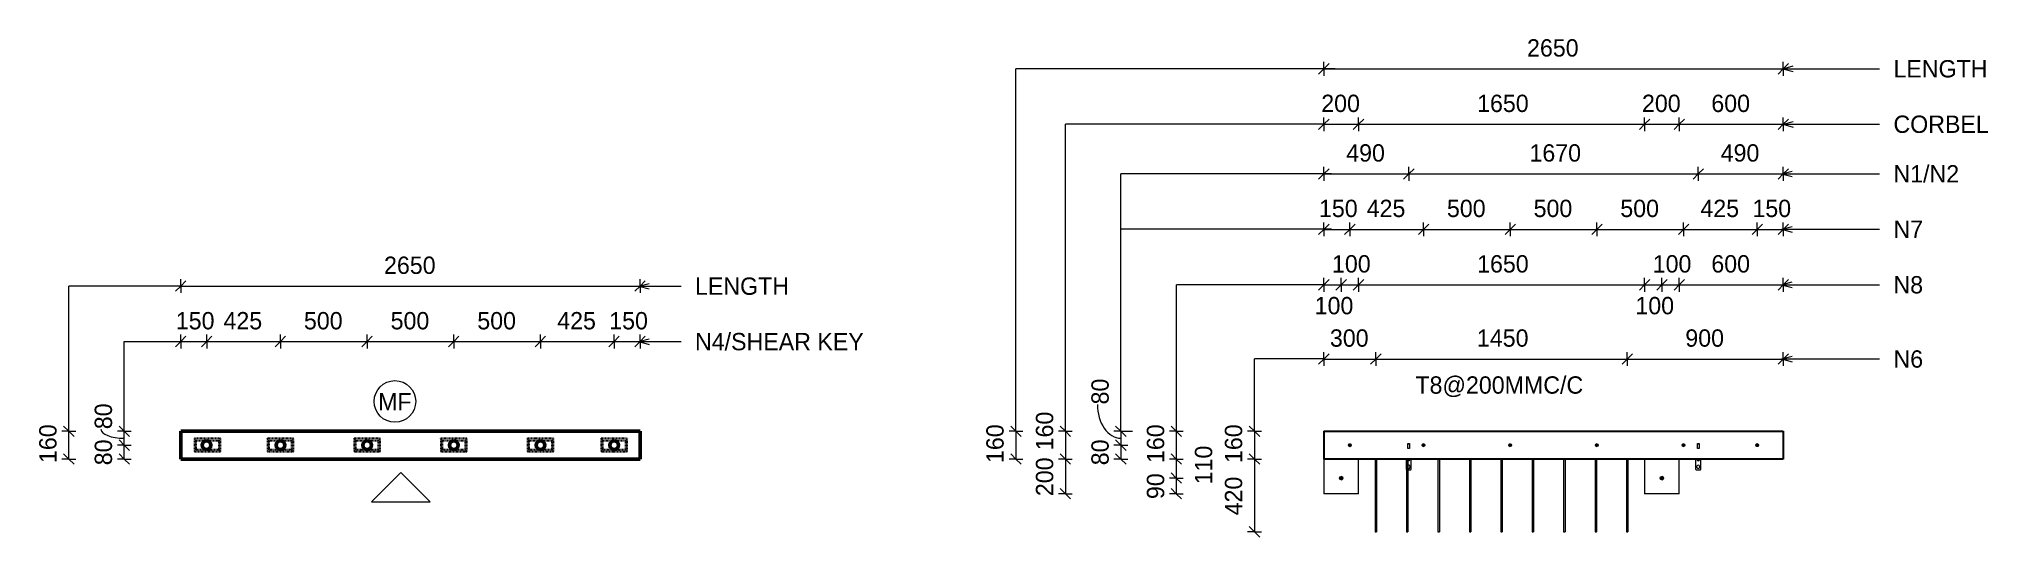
# Model space of a CAD drawing. Header units: millimetres. Extents: x 35092 to 49551, y -62783 to -4705.
# Drawn here: x 38309 to 49551, y -62783 to -59910 of the extents above.
import ezdxf

# ---------------------------------------------------------------- set-up
doc = ezdxf.new("R2010")
doc.units = ezdxf.units.MM
doc.linetypes.add('Dash', pattern=[6.36, 3.18, -3.18])
for name, color, linetype, lineweight in [('A-ANNO-DIMS', 211, 'Continuous', 9), ('A-ANNO-DIMS-40', 211, 'Continuous', 9), ('A-DETL-MBND', 5, 'Continuous', 18), ('A-GENM', 13, 'Continuous', 18), ('A-WALL', 113, 'Continuous', 25), ('A-WALL-HDLN', 110, 'Dash', 25), ('G-ANNO-TEXT', 231, 'Continuous', 9), ('S-BEAM', 12, 'Continuous', 18), ('S-RBAR', 171, 'Continuous', 18)]:
    doc.layers.add(name, color=color, linetype=linetype, lineweight=lineweight)
doc.styles.add('Nirmala UI Semilight', font='NirmalaS.ttf', dxfattribs={"height": 100})
doc.dimstyles.new('Diagonal_-_2_5mm_NI_UI', dxfattribs={"dimscale": 304.8, "dimtxt": 104.736395, "dimasz": 0.19685, "dimexe": 0.131234, "dimexo": 0.0625, "dimgap": 0.131234, "dimtad": 1, "dimdec": 4, "dimzin": 0, "dimdsep": 46, "dimtxsty": 'Nirmala UI Semilight', "dimblk1": 'OBLIQUE', "dimblk2": 'OBLIQUE', "dimsah": 1, "dimcen": 0.09, "dimazin": 0, "dimtfac": 1, "dimtdec": 4, "dimtix": 1, "dimtmove": 0, "dimatfit": 3, "dimfxl": 0.131234, "dimfxlon": 1, "dimtvp": 1, "dimtolj": 1, "dimtzin": 0, "dimarcsym": 2})
doc.dimstyles.new('Diagonal_-_2_5mm_NI_UI_1', dxfattribs={"dimscale": 304.8, "dimtxt": 104.736395, "dimasz": 0.19685, "dimexe": 0.131234, "dimexo": 0.0625, "dimgap": 0.131234, "dimtad": 1, "dimdec": 4, "dimzin": 0, "dimdsep": 46, "dimtxsty": 'Nirmala UI Semilight', "dimblk1": 'OBLIQUE', "dimblk2": 'OBLIQUE', "dimsah": 1, "dimcen": 0.09, "dimazin": 0, "dimtfac": 1, "dimtdec": 4, "dimtix": 1, "dimtmove": 1, "dimatfit": 3, "dimfxl": 0.131234, "dimfxlon": 1, "dimtvp": 1, "dimtolj": 1, "dimtzin": 0, "dimarcsym": 2})
doc.dimstyles.new('Diagonal_-_2_5mm_NI_UI_2', dxfattribs={"dimscale": 304.8, "dimtxt": 104.736395, "dimasz": 0.19685, "dimexe": 0.131234, "dimexo": 0.0625, "dimgap": 0.131234, "dimtad": 1, "dimdec": 4, "dimzin": 0, "dimdsep": 46, "dimtxsty": 'Nirmala UI Semilight', "dimblk1": 'OBLIQUE', "dimblk2": 'OBLIQUE', "dimsah": 1, "dimcen": 0.09, "dimazin": 0, "dimtfac": 1, "dimtdec": 4, "dimtix": 1, "dimtmove": 2, "dimatfit": 3, "dimfxl": 0.131234, "dimfxlon": 1, "dimtvp": 1, "dimtolj": 1, "dimtzin": 0, "dimarcsym": 2})

msp = doc.modelspace()

# ---------------------------------------------------------------- texts
at = {"layer": 'G-ANNO-TEXT', "color": 7, "char_height": 100, "attachment_point": 1, "style": 'Nirmala UI Semilight'}
for s, insert, width in [('LENGTH', (49005.51525, -60031.46133), 612.48925), ('CORBEL', (49005.51525, -60351.46133), 596.4555), ('N1/N2', (49005.51525, -60637.53398), 468.1855), ('N7', (49005.51525, -60957.53398), 211.6455), ('LENGTH', (42092.62581, -61285.61753), 612.48925), ('N8', (49005.51525, -61277.53398), 214.85225), ('N4/SHEAR KEY', (42092.62581, -61605.61753), 1103.122), ('N6', (49005.51525, -61705.84187), 214.85225), ('MF', (40264.89327, -61952.89054), 227.67925)]:
    msp.add_mtext(s, dxfattribs=dict(at, insert=insert, width=width))

# ---------------------------------------------------------------- blocks, each defined once
blk = doc.blocks.new('RR spread anchor face based - RR-SA-1_4-160-614768-Elevation Top')
at = {"layer": 'A-GENM'}
for p, q in [((12425, -62333), (12425, -62391)), ((12425, -62391), (12428, -62395)), ((12447, -62333), (12447, -62336)), ((12447, -62375), (12447, -62381)), ((12453, -62396), (12455, -62391)), ((12455, -62391), (12455, -62333)), ((12436, -62396), (12453, -62396))]:
    blk.add_line(p, q, dxfattribs=at)
for centre, start, end in [((12440, -62336), 227.58, 0), ((12440, -62375), 0, 132.9333), ((12440, -62381), 227.0667, 0)]:
    blk.add_arc(centre, 7, start, end, dxfattribs=at)
blk = doc.blocks.new('RR spread anchor face based - RR-SA-1_4-160-V1-Elevation Top')
at = {"layer": 'A-GENM'}
for p, q in [((14095, -62333), (14095, -62391)), ((14095, -62391), (14098, -62396)), ((14103, -62336), (14103, -62333)), ((14103, -62381), (14103, -62375)), ((14117, -62333), (14117, -62336)), ((14117, -62375), (14117, -62381)), ((14123, -62396), (14125, -62391)), ((14125, -62391), (14125, -62333)), ((14098, -62396), (14123, -62396))]:
    blk.add_line(p, q, dxfattribs=at)
for centre, start, end in [((14110, -62336), 180, 0), ((14110, -62375), 0, 180), ((14110, -62381), 180, 0)]:
    blk.add_arc(centre, 7, start, end, dxfattribs=at)
blk = doc.blocks.new('RR spread anchor face based - RR-SA-2_5-250-614728-Elevation Top')
at = {"layer": 'A-GENM'}
for p, q in [((12435, -62246), (12435, -62243)), ((12435, -62243), (12445, -62243)), ((12435, -62271), (12435, -62246)), ((12435, -62246), (12445, -62246)), ((12435, -62273), (12435, -62271)), ((12435, -62271), (12445, -62271)), ((12445, -62273), (12435, -62273)), ((12445, -62243), (12445, -62246)), ((12445, -62246), (12445, -62271)), ((12445, -62271), (12445, -62273))]:
    blk.add_line(p, q, dxfattribs=at)
blk = doc.blocks.new('DIMBLOCK1-Elevation Top1')
at = {"layer": 'A-ANNO-DIMS-40'}
for p, q in [((39126, -61335), (39096, -61365)), ((39126, -61335), (39126, -61295)), ((39126, -61335), (39156, -61305)), ((39126, -61335), (41776, -61335)), ((39126, -61335), (39126, -61375)), ((41776, -61335), (41746, -61365)), ((41776, -61335), (41776, -61295)), ((41776, -61335), (41806, -61305)), ((41776, -61335), (41776, -61375))]:
    blk.add_line(p, q, dxfattribs=at)
at = {"layer": 'A-ANNO-DIMS-40', "color": 0, "insert": (40299, -61165), "char_height": 100, "width": 365.63, "attachment_point": 1, "line_spacing_factor": 1.142579, "style": 'Nirmala UI Semilight'}
blk.add_mtext('2650', dxfattribs=at)
blk = doc.blocks.new('_Oblique')
at = {"color": 0, "linetype": 'ByBlock', "lineweight": -2}
blk.add_line((-0.5, -0.5), (0.5, 0.5), dxfattribs=at)
blk = doc.blocks.new('DIMBLOCK2-Elevation Top1')
at = {"layer": 'A-ANNO-DIMS-40'}
for p, q in [((39126, -61655), (39096, -61685)), ((39126, -61655), (39126, -61615)), ((39126, -61655), (39156, -61625)), ((39126, -61655), (39276, -61655)), ((39126, -61655), (39126, -61695)), ((39276, -61655), (39246, -61685)), ((39276, -61655), (39276, -61615)), ((39276, -61655), (39306, -61625)), ((39276, -61655), (39276, -61695))]:
    blk.add_line(p, q, dxfattribs=at)
at = {"layer": 'A-ANNO-DIMS-40', "color": 0, "insert": (39098, -61485), "char_height": 100, "width": 246.8, "attachment_point": 1, "line_spacing_factor": 1.142579, "style": 'Nirmala UI Semilight'}
blk.add_mtext('150', dxfattribs=at)
blk = doc.blocks.new('DIMBLOCK3-Elevation Top1')
at = {"layer": 'A-ANNO-DIMS-40'}
for p, q in [((39276, -61655), (39246, -61685)), ((39276, -61655), (39276, -61615)), ((39276, -61655), (39306, -61625)), ((39276, -61655), (39701, -61655)), ((39276, -61655), (39276, -61695)), ((39701, -61655), (39671, -61685)), ((39701, -61655), (39701, -61615)), ((39701, -61655), (39731, -61625)), ((39701, -61655), (39701, -61695))]:
    blk.add_line(p, q, dxfattribs=at)
at = {"layer": 'A-ANNO-DIMS-40', "color": 0, "insert": (39373, -61485), "char_height": 100, "width": 276.5, "attachment_point": 1, "line_spacing_factor": 1.142579, "style": 'Nirmala UI Semilight'}
blk.add_mtext('425', dxfattribs=at)
blk = doc.blocks.new('DIMBLOCK4-Elevation Top1')
at = {"layer": 'A-ANNO-DIMS-40'}
for p, q in [((39701, -61655), (39671, -61685)), ((39701, -61655), (39701, -61615)), ((39701, -61655), (39731, -61625)), ((39701, -61655), (40201, -61655)), ((39701, -61655), (39701, -61695)), ((40201, -61655), (40171, -61685)), ((40201, -61655), (40201, -61615)), ((40201, -61655), (40231, -61625)), ((40201, -61655), (40201, -61695))]:
    blk.add_line(p, q, dxfattribs=at)
at = {"layer": 'A-ANNO-DIMS-40', "color": 0, "insert": (39837, -61485), "char_height": 100, "width": 274.22, "attachment_point": 1, "line_spacing_factor": 1.142579, "style": 'Nirmala UI Semilight'}
blk.add_mtext('500', dxfattribs=at)
blk = doc.blocks.new('DIMBLOCK5-Elevation Top1')
at = {"layer": 'A-ANNO-DIMS-40'}
for p, q in [((40201, -61655), (40171, -61685)), ((40201, -61655), (40201, -61615)), ((40201, -61655), (40231, -61625)), ((40201, -61655), (40701, -61655)), ((40201, -61655), (40201, -61695)), ((40701, -61655), (40671, -61685)), ((40701, -61655), (40701, -61615)), ((40701, -61655), (40731, -61625)), ((40701, -61655), (40701, -61695))]:
    blk.add_line(p, q, dxfattribs=at)
at = {"layer": 'A-ANNO-DIMS-40', "color": 0, "insert": (40337, -61485), "char_height": 100, "width": 274.22, "attachment_point": 1, "line_spacing_factor": 1.142579, "style": 'Nirmala UI Semilight'}
blk.add_mtext('500', dxfattribs=at)
blk = doc.blocks.new('DIMBLOCK6-Elevation Top1')
at = {"layer": 'A-ANNO-DIMS-40'}
for p, q in [((40701, -61655), (40671, -61685)), ((40701, -61655), (40701, -61615)), ((40701, -61655), (40731, -61625)), ((40701, -61655), (41201, -61655)), ((40701, -61655), (40701, -61695)), ((41201, -61655), (41171, -61685)), ((41201, -61655), (41201, -61615)), ((41201, -61655), (41231, -61625)), ((41201, -61655), (41201, -61695))]:
    blk.add_line(p, q, dxfattribs=at)
at = {"layer": 'A-ANNO-DIMS-40', "color": 0, "insert": (40837, -61485), "char_height": 100, "width": 274.22, "attachment_point": 1, "line_spacing_factor": 1.142579, "style": 'Nirmala UI Semilight'}
blk.add_mtext('500', dxfattribs=at)
blk = doc.blocks.new('DIMBLOCK7-Elevation Top1')
at = {"layer": 'A-ANNO-DIMS-40'}
for p, q in [((41201, -61655), (41171, -61685)), ((41201, -61655), (41201, -61615)), ((41201, -61655), (41231, -61625)), ((41201, -61655), (41626, -61655)), ((41201, -61655), (41201, -61695)), ((41626, -61655), (41596, -61685)), ((41626, -61655), (41626, -61615)), ((41626, -61655), (41656, -61625)), ((41626, -61655), (41626, -61695))]:
    blk.add_line(p, q, dxfattribs=at)
at = {"layer": 'A-ANNO-DIMS-40', "color": 0, "insert": (41298, -61485), "char_height": 100, "width": 276.5, "attachment_point": 1, "line_spacing_factor": 1.142579, "style": 'Nirmala UI Semilight'}
blk.add_mtext('425', dxfattribs=at)
blk = doc.blocks.new('DIMBLOCK8-Elevation Top1')
at = {"layer": 'A-ANNO-DIMS-40'}
for p, q in [((41626, -61655), (41596, -61685)), ((41626, -61655), (41626, -61615)), ((41626, -61655), (41656, -61625)), ((41626, -61655), (41776, -61655)), ((41626, -61655), (41626, -61695)), ((41776, -61655), (41746, -61685)), ((41776, -61655), (41776, -61615)), ((41776, -61655), (41806, -61625)), ((41776, -61655), (41776, -61695))]:
    blk.add_line(p, q, dxfattribs=at)
at = {"layer": 'A-ANNO-DIMS-40', "color": 0, "insert": (41598, -61485), "char_height": 100, "width": 246.8, "attachment_point": 1, "line_spacing_factor": 1.142579, "style": 'Nirmala UI Semilight'}
blk.add_mtext('150', dxfattribs=at)
blk = doc.blocks.new('DIMBLOCK9-Elevation Top1')
at = {"layer": 'A-ANNO-DIMS-40'}
for p, q in [((38481, -62173), (38451, -62143)), ((38481, -62173), (38441, -62173)), ((38481, -62333), (38481, -62173)), ((38481, -62173), (38511, -62203)), ((38481, -62173), (38521, -62173)), ((38481, -62333), (38441, -62333)), ((38481, -62333), (38451, -62303)), ((38481, -62333), (38511, -62363)), ((38481, -62333), (38521, -62333))]:
    blk.add_line(p, q, dxfattribs=at)
at = {"layer": 'A-ANNO-DIMS-40', "color": 0, "insert": (38310, -62356), "char_height": 100, "width": 246.8, "attachment_point": 1, "rotation": 90, "line_spacing_factor": 1.142579, "style": 'Nirmala UI Semilight'}
blk.add_mtext('160', dxfattribs=at)
blk = doc.blocks.new('DIMBLOCK10-Elevation Top1')
at = {"layer": 'A-ANNO-DIMS-40'}
for p, q in [((38801, -62253), (38761, -62253)), ((38801, -62253), (38771, -62223)), ((38801, -62333), (38801, -62253)), ((38801, -62253), (38831, -62283)), ((38801, -62253), (38841, -62253)), ((38801, -62333), (38761, -62333)), ((38801, -62333), (38771, -62303)), ((38801, -62333), (38831, -62363)), ((38801, -62333), (38841, -62333))]:
    blk.add_line(p, q, dxfattribs=at)
at = {"layer": 'A-ANNO-DIMS-40', "color": 0, "insert": (38630, -62369), "char_height": 100, "width": 182.81, "attachment_point": 1, "rotation": 90, "line_spacing_factor": 1.142579, "style": 'Nirmala UI Semilight'}
blk.add_mtext('80', dxfattribs=at)
blk = doc.blocks.new('DIMBLOCK11-Elevation Top1')
at = {"layer": 'A-ANNO-DIMS-40'}
for p, q in [((38801, -62173), (38771, -62143)), ((38801, -62173), (38761, -62173)), ((38801, -62253), (38761, -62253)), ((38801, -62253), (38771, -62223)), ((38801, -62253), (38801, -62173)), ((38801, -62173), (38831, -62203)), ((38801, -62173), (38841, -62173)), ((38801, -62253), (38831, -62283)), ((38801, -62253), (38841, -62253))]:
    blk.add_line(p, q, dxfattribs=at)
blk.add_ellipse((38801, -62161), major_axis=(135, 0), ratio=0.385521, start_param=3.141593, end_param=4.712389, dxfattribs=at)
at = {"layer": 'A-ANNO-DIMS-40', "color": 0, "insert": (38630, -62161), "char_height": 100, "width": 182.81, "attachment_point": 1, "rotation": 90, "line_spacing_factor": 1.142579, "style": 'Nirmala UI Semilight'}
blk.add_mtext('80', dxfattribs=at)
blk = doc.blocks.new('DIMBLOCK12-Elevation Top')
at = {"layer": 'A-ANNO-DIMS-40'}
for p, q in [((45720, -60082), (45690, -60112)), ((45720, -60082), (45720, -60042)), ((45720, -60082), (45750, -60052)), ((45720, -60082), (48370, -60082)), ((45720, -60082), (45720, -60122)), ((48370, -60082), (48340, -60112)), ((48370, -60082), (48370, -60042)), ((48370, -60082), (48400, -60052)), ((48370, -60082), (48370, -60122))]:
    blk.add_line(p, q, dxfattribs=at)
at = {"layer": 'A-ANNO-DIMS-40', "color": 0, "insert": (46892, -59911), "char_height": 100, "width": 365.63, "attachment_point": 1, "line_spacing_factor": 1.142579, "style": 'Nirmala UI Semilight'}
blk.add_mtext('2650', dxfattribs=at)
blk = doc.blocks.new('DIMBLOCK13-Elevation Top')
at = {"layer": 'A-ANNO-DIMS-40'}
for p, q in [((45720, -60688), (45690, -60718)), ((45720, -60688), (45720, -60648)), ((45720, -60688), (45750, -60658)), ((45720, -60688), (46210, -60688)), ((45720, -60688), (45720, -60728)), ((46210, -60688), (46180, -60718)), ((46210, -60688), (46210, -60648)), ((46210, -60688), (46240, -60658)), ((46210, -60688), (46210, -60728))]:
    blk.add_line(p, q, dxfattribs=at)
at = {"layer": 'A-ANNO-DIMS-40', "color": 0, "insert": (45849, -60517), "char_height": 100, "width": 276.5, "attachment_point": 1, "line_spacing_factor": 1.142579, "style": 'Nirmala UI Semilight'}
blk.add_mtext('490', dxfattribs=at)
blk = doc.blocks.new('DIMBLOCK14-Elevation Top')
at = {"layer": 'A-ANNO-DIMS-40'}
for p, q in [((46210, -60688), (46180, -60718)), ((46210, -60688), (46210, -60648)), ((46210, -60688), (46240, -60658)), ((46210, -60688), (47880, -60688)), ((46210, -60688), (46210, -60728)), ((47880, -60688), (47850, -60718)), ((47880, -60688), (47880, -60648)), ((47880, -60688), (47910, -60658)), ((47880, -60688), (47880, -60728))]:
    blk.add_line(p, q, dxfattribs=at)
at = {"layer": 'A-ANNO-DIMS-40', "color": 0, "insert": (46906, -60517), "char_height": 100, "width": 333.63, "attachment_point": 1, "line_spacing_factor": 1.142579, "style": 'Nirmala UI Semilight'}
blk.add_mtext('1670', dxfattribs=at)
blk = doc.blocks.new('DIMBLOCK15-Elevation Top')
at = {"layer": 'A-ANNO-DIMS-40'}
for p, q in [((47880, -60688), (47850, -60718)), ((47880, -60688), (47880, -60648)), ((47880, -60688), (47910, -60658)), ((47880, -60688), (48370, -60688)), ((47880, -60688), (47880, -60728)), ((48370, -60688), (48340, -60718)), ((48370, -60688), (48370, -60648)), ((48370, -60688), (48400, -60658)), ((48370, -60688), (48370, -60728))]:
    blk.add_line(p, q, dxfattribs=at)
at = {"layer": 'A-ANNO-DIMS-40', "color": 0, "insert": (48009, -60517), "char_height": 100, "width": 276.5, "attachment_point": 1, "line_spacing_factor": 1.142579, "style": 'Nirmala UI Semilight'}
blk.add_mtext('490', dxfattribs=at)
blk = doc.blocks.new('DIMBLOCK16-Elevation Top')
at = {"layer": 'A-ANNO-DIMS-40'}
for p, q in [((45720, -61008), (45690, -61038)), ((45720, -61008), (45720, -60968)), ((45720, -61008), (45750, -60978)), ((45720, -61008), (45870, -61008)), ((45720, -61008), (45720, -61048)), ((45870, -61008), (45840, -61038)), ((45870, -61008), (45870, -60968)), ((45870, -61008), (45900, -60978)), ((45870, -61008), (45870, -61048))]:
    blk.add_line(p, q, dxfattribs=at)
at = {"layer": 'A-ANNO-DIMS-40', "color": 0, "insert": (45692, -60837), "char_height": 100, "width": 246.8, "attachment_point": 1, "line_spacing_factor": 1.142579, "style": 'Nirmala UI Semilight'}
blk.add_mtext('150', dxfattribs=at)
blk = doc.blocks.new('DIMBLOCK17-Elevation Top')
at = {"layer": 'A-ANNO-DIMS-40'}
for p, q in [((45870, -61008), (45840, -61038)), ((45870, -61008), (45870, -60968)), ((45870, -61008), (45900, -60978)), ((45870, -61008), (46295, -61008)), ((45870, -61008), (45870, -61048)), ((46295, -61008), (46265, -61038)), ((46295, -61008), (46295, -60968)), ((46295, -61008), (46325, -60978)), ((46295, -61008), (46295, -61048))]:
    blk.add_line(p, q, dxfattribs=at)
at = {"layer": 'A-ANNO-DIMS-40', "color": 0, "insert": (45967, -60837), "char_height": 100, "width": 276.5, "attachment_point": 1, "line_spacing_factor": 1.142579, "style": 'Nirmala UI Semilight'}
blk.add_mtext('425', dxfattribs=at)
blk = doc.blocks.new('DIMBLOCK18-Elevation Top')
at = {"layer": 'A-ANNO-DIMS-40'}
for p, q in [((46295, -61008), (46265, -61038)), ((46295, -61008), (46295, -60968)), ((46295, -61008), (46325, -60978)), ((46295, -61008), (46795, -61008)), ((46295, -61008), (46295, -61048)), ((46795, -61008), (46765, -61038)), ((46795, -61008), (46795, -60968)), ((46795, -61008), (46825, -60978)), ((46795, -61008), (46795, -61048))]:
    blk.add_line(p, q, dxfattribs=at)
at = {"layer": 'A-ANNO-DIMS-40', "color": 0, "insert": (46430, -60837), "char_height": 100, "width": 274.22, "attachment_point": 1, "line_spacing_factor": 1.142579, "style": 'Nirmala UI Semilight'}
blk.add_mtext('500', dxfattribs=at)
blk = doc.blocks.new('DIMBLOCK19-Elevation Top')
at = {"layer": 'A-ANNO-DIMS-40'}
for p, q in [((46795, -61008), (46765, -61038)), ((46795, -61008), (46795, -60968)), ((46795, -61008), (46825, -60978)), ((46795, -61008), (47295, -61008)), ((46795, -61008), (46795, -61048)), ((47295, -61008), (47265, -61038)), ((47295, -61008), (47295, -60968)), ((47295, -61008), (47325, -60978)), ((47295, -61008), (47295, -61048))]:
    blk.add_line(p, q, dxfattribs=at)
at = {"layer": 'A-ANNO-DIMS-40', "color": 0, "insert": (46930, -60837), "char_height": 100, "width": 274.22, "attachment_point": 1, "line_spacing_factor": 1.142579, "style": 'Nirmala UI Semilight'}
blk.add_mtext('500', dxfattribs=at)
blk = doc.blocks.new('DIMBLOCK20-Elevation Top')
at = {"layer": 'A-ANNO-DIMS-40'}
for p, q in [((47295, -61008), (47265, -61038)), ((47295, -61008), (47295, -60968)), ((47295, -61008), (47325, -60978)), ((47295, -61008), (47795, -61008)), ((47295, -61008), (47295, -61048)), ((47795, -61008), (47765, -61038)), ((47795, -61008), (47795, -60968)), ((47795, -61008), (47825, -60978)), ((47795, -61008), (47795, -61048))]:
    blk.add_line(p, q, dxfattribs=at)
at = {"layer": 'A-ANNO-DIMS-40', "color": 0, "insert": (47430, -60837), "char_height": 100, "width": 274.22, "attachment_point": 1, "line_spacing_factor": 1.142579, "style": 'Nirmala UI Semilight'}
blk.add_mtext('500', dxfattribs=at)
blk = doc.blocks.new('DIMBLOCK21-Elevation Top')
at = {"layer": 'A-ANNO-DIMS-40'}
for p, q in [((47795, -61008), (47765, -61038)), ((47795, -61008), (47795, -60968)), ((47795, -61008), (47825, -60978)), ((47795, -61008), (48220, -61008)), ((47795, -61008), (47795, -61048)), ((48220, -61008), (48190, -61038)), ((48220, -61008), (48220, -60968)), ((48220, -61008), (48250, -60978)), ((48220, -61008), (48220, -61048))]:
    blk.add_line(p, q, dxfattribs=at)
at = {"layer": 'A-ANNO-DIMS-40', "color": 0, "insert": (47892, -60837), "char_height": 100, "width": 276.5, "attachment_point": 1, "line_spacing_factor": 1.142579, "style": 'Nirmala UI Semilight'}
blk.add_mtext('425', dxfattribs=at)
blk = doc.blocks.new('DIMBLOCK22-Elevation Top')
at = {"layer": 'A-ANNO-DIMS-40'}
for p, q in [((48220, -61008), (48190, -61038)), ((48220, -61008), (48220, -60968)), ((48220, -61008), (48250, -60978)), ((48220, -61008), (48370, -61008)), ((48220, -61008), (48220, -61048)), ((48370, -61008), (48340, -61038)), ((48370, -61008), (48370, -60968)), ((48370, -61008), (48400, -60978)), ((48370, -61008), (48370, -61048))]:
    blk.add_line(p, q, dxfattribs=at)
at = {"layer": 'A-ANNO-DIMS-40', "color": 0, "insert": (48192, -60837), "char_height": 100, "width": 246.8, "attachment_point": 1, "line_spacing_factor": 1.142579, "style": 'Nirmala UI Semilight'}
blk.add_mtext('150', dxfattribs=at)
blk = doc.blocks.new('DIMBLOCK23-Elevation Top')
at = {"layer": 'A-ANNO-DIMS-40'}
for p, q in [((43944, -62173), (43914, -62143)), ((43944, -62173), (43904, -62173)), ((43944, -62173), (43944, -62333)), ((43944, -62173), (43974, -62203)), ((43944, -62173), (43984, -62173)), ((43944, -62333), (43904, -62333)), ((43944, -62333), (43914, -62303)), ((43944, -62333), (43974, -62363)), ((43944, -62333), (43984, -62333))]:
    blk.add_line(p, q, dxfattribs=at)
at = {"layer": 'A-ANNO-DIMS-40', "color": 0, "insert": (43773, -62356), "char_height": 100, "width": 246.8, "attachment_point": 1, "rotation": 90, "line_spacing_factor": 1.142579, "style": 'Nirmala UI Semilight'}
blk.add_mtext('160', dxfattribs=at)
blk = doc.blocks.new('DIMBLOCK24-Elevation Top')
at = {"layer": 'A-ANNO-DIMS-40'}
for p, q in [((44549, -62173), (44519, -62143)), ((44549, -62173), (44509, -62173)), ((44549, -62253), (44509, -62253)), ((44549, -62253), (44519, -62223)), ((44549, -62173), (44549, -62253)), ((44549, -62173), (44579, -62203)), ((44549, -62173), (44617, -62173)), ((44549, -62253), (44579, -62283)), ((44549, -62253), (44589, -62253))]:
    blk.add_line(p, q, dxfattribs=at)
blk.add_ellipse((44549, -62018), major_axis=(0, 195), ratio=0.694898, start_param=1.570796, end_param=3.141593, dxfattribs=at)
at = {"layer": 'A-ANNO-DIMS-40', "color": 0, "insert": (44379, -62018), "char_height": 100, "width": 182.81, "attachment_point": 1, "rotation": 90, "line_spacing_factor": 1.142579, "style": 'Nirmala UI Semilight'}
blk.add_mtext('80', dxfattribs=at)
blk = doc.blocks.new('DIMBLOCK25-Elevation Top')
at = {"layer": 'A-ANNO-DIMS-40'}
for p, q in [((44549, -62253), (44509, -62253)), ((44549, -62253), (44519, -62223)), ((44549, -62253), (44549, -62333)), ((44549, -62253), (44579, -62283)), ((44549, -62253), (44589, -62253)), ((44549, -62333), (44509, -62333)), ((44549, -62333), (44519, -62303)), ((44549, -62333), (44579, -62363)), ((44549, -62333), (44589, -62333))]:
    blk.add_line(p, q, dxfattribs=at)
at = {"layer": 'A-ANNO-DIMS-40', "color": 0, "insert": (44379, -62369), "char_height": 100, "width": 182.81, "attachment_point": 1, "rotation": 90, "line_spacing_factor": 1.142579, "style": 'Nirmala UI Semilight'}
blk.add_mtext('80', dxfattribs=at)
blk = doc.blocks.new('DIMBLOCK26-Elevation Top')
at = {"layer": 'A-ANNO-DIMS-40'}
for p, q in [((45720, -60402), (45720, -60362)), ((45920, -60402), (45920, -60362)), ((45720, -60402), (45690, -60432)), ((45720, -60402), (45750, -60372)), ((45720, -60402), (45920, -60402)), ((45720, -60402), (45720, -60442)), ((45920, -60402), (45890, -60432)), ((45920, -60402), (45950, -60372)), ((45920, -60402), (45920, -60442))]:
    blk.add_line(p, q, dxfattribs=at)
at = {"layer": 'A-ANNO-DIMS-40', "color": 0, "insert": (45705, -60231), "char_height": 100, "width": 274.22, "attachment_point": 1, "line_spacing_factor": 1.142579, "style": 'Nirmala UI Semilight'}
blk.add_mtext('200', dxfattribs=at)
blk = doc.blocks.new('DIMBLOCK27-Elevation Top')
at = {"layer": 'A-ANNO-DIMS-40'}
for p, q in [((45920, -60402), (45920, -60362)), ((47570, -60402), (47570, -60362)), ((45920, -60402), (45890, -60432)), ((45920, -60402), (45950, -60372)), ((45920, -60402), (47570, -60402)), ((45920, -60402), (45920, -60442)), ((47570, -60402), (47540, -60432)), ((47570, -60402), (47600, -60372)), ((47570, -60402), (47570, -60442))]:
    blk.add_line(p, q, dxfattribs=at)
at = {"layer": 'A-ANNO-DIMS-40', "color": 0, "insert": (46604, -60231), "char_height": 100, "width": 338.2, "attachment_point": 1, "line_spacing_factor": 1.142579, "style": 'Nirmala UI Semilight'}
blk.add_mtext('1650', dxfattribs=at)
blk = doc.blocks.new('DIMBLOCK28-Elevation Top')
at = {"layer": 'A-ANNO-DIMS-40'}
for p, q in [((47570, -60402), (47570, -60362)), ((47770, -60402), (47770, -60362)), ((47570, -60402), (47540, -60432)), ((47570, -60402), (47600, -60372)), ((47570, -60402), (47770, -60402)), ((47570, -60402), (47570, -60442)), ((47770, -60402), (47740, -60432)), ((47770, -60402), (47800, -60372)), ((47770, -60402), (47770, -60442))]:
    blk.add_line(p, q, dxfattribs=at)
at = {"layer": 'A-ANNO-DIMS-40', "color": 0, "insert": (47555, -60231), "char_height": 100, "width": 274.22, "attachment_point": 1, "line_spacing_factor": 1.142579, "style": 'Nirmala UI Semilight'}
blk.add_mtext('200', dxfattribs=at)
blk = doc.blocks.new('DIMBLOCK29-Elevation Top')
at = {"layer": 'A-ANNO-DIMS-40'}
for p, q in [((47770, -60402), (47770, -60362)), ((48370, -60402), (48370, -60362)), ((47770, -60402), (47740, -60432)), ((47770, -60402), (47800, -60372)), ((47770, -60402), (48370, -60402)), ((47770, -60402), (47770, -60442)), ((48370, -60402), (48340, -60432)), ((48370, -60402), (48400, -60372)), ((48370, -60402), (48370, -60442))]:
    blk.add_line(p, q, dxfattribs=at)
at = {"layer": 'A-ANNO-DIMS-40', "color": 0, "insert": (47955, -60231), "char_height": 100, "width": 274.22, "attachment_point": 1, "line_spacing_factor": 1.142579, "style": 'Nirmala UI Semilight'}
blk.add_mtext('600', dxfattribs=at)
blk = doc.blocks.new('DIMBLOCK30-Elevation Top')
at = {"layer": 'A-ANNO-DIMS-40'}
for p, q in [((44229, -62173), (44199, -62143)), ((44229, -62173), (44189, -62173)), ((44229, -62173), (44229, -62333)), ((44229, -62173), (44259, -62203)), ((44229, -62173), (44269, -62173)), ((44229, -62333), (44189, -62333)), ((44229, -62333), (44199, -62303)), ((44229, -62333), (44259, -62363)), ((44229, -62333), (44269, -62333))]:
    blk.add_line(p, q, dxfattribs=at)
at = {"layer": 'A-ANNO-DIMS-40', "color": 0, "insert": (44059, -62283), "char_height": 100, "width": 246.8, "attachment_point": 1, "rotation": 90, "line_spacing_factor": 1.142579, "style": 'Nirmala UI Semilight'}
blk.add_mtext('160', dxfattribs=at)
blk = doc.blocks.new('DIMBLOCK31-Elevation Top')
at = {"layer": 'A-ANNO-DIMS-40'}
for p, q in [((44229, -62333), (44189, -62333)), ((44229, -62333), (44199, -62303)), ((44229, -62333), (44229, -62533)), ((44229, -62333), (44259, -62363)), ((44229, -62333), (44269, -62333)), ((44229, -62533), (44199, -62503)), ((44229, -62533), (44189, -62533)), ((44229, -62533), (44259, -62563)), ((44229, -62533), (44269, -62533))]:
    blk.add_line(p, q, dxfattribs=at)
at = {"layer": 'A-ANNO-DIMS-40', "color": 0, "insert": (44059, -62547), "char_height": 100, "width": 274.22, "attachment_point": 1, "rotation": 90, "line_spacing_factor": 1.142579, "style": 'Nirmala UI Semilight'}
blk.add_mtext('200', dxfattribs=at)
blk = doc.blocks.new('DIMBLOCK32-Elevation Top')
at = {"layer": 'A-ANNO-DIMS-40'}
for p, q in [((45720, -61328), (45690, -61358)), ((45720, -61328), (45720, -61288)), ((45720, -61328), (45750, -61298)), ((45720, -61328), (45820, -61328)), ((45720, -61328), (45720, -61368)), ((45820, -61328), (45790, -61358)), ((45820, -61328), (45820, -61288)), ((45820, -61328), (45850, -61298)), ((45820, -61328), (45820, -61368))]:
    blk.add_line(p, q, dxfattribs=at)
at = {"layer": 'A-ANNO-DIMS-40', "color": 0, "insert": (45667, -61398), "char_height": 100, "width": 246.8, "attachment_point": 1, "line_spacing_factor": 1.142579, "style": 'Nirmala UI Semilight'}
blk.add_mtext('100', dxfattribs=at)
blk = doc.blocks.new('DIMBLOCK33-Elevation Top')
at = {"layer": 'A-ANNO-DIMS-40'}
for p, q in [((45820, -61328), (45790, -61358)), ((45820, -61328), (45820, -61288)), ((45820, -61328), (45850, -61298)), ((45820, -61328), (45920, -61328)), ((45820, -61328), (45820, -61368)), ((45920, -61328), (45890, -61358)), ((45920, -61328), (45920, -61288)), ((45920, -61328), (45950, -61298)), ((45920, -61328), (45920, -61368))]:
    blk.add_line(p, q, dxfattribs=at)
at = {"layer": 'A-ANNO-DIMS-40', "color": 0, "insert": (45767, -61157), "char_height": 100, "width": 246.8, "attachment_point": 1, "line_spacing_factor": 1.142579, "style": 'Nirmala UI Semilight'}
blk.add_mtext('100', dxfattribs=at)
blk = doc.blocks.new('DIMBLOCK34-Elevation Top')
at = {"layer": 'A-ANNO-DIMS-40'}
for p, q in [((45920, -61328), (45890, -61358)), ((45920, -61328), (45920, -61288)), ((45920, -61328), (45950, -61298)), ((45920, -61328), (47570, -61328)), ((45920, -61328), (45920, -61368)), ((47570, -61328), (47540, -61358)), ((47570, -61328), (47570, -61288)), ((47570, -61328), (47600, -61298)), ((47570, -61328), (47570, -61368))]:
    blk.add_line(p, q, dxfattribs=at)
at = {"layer": 'A-ANNO-DIMS-40', "color": 0, "insert": (46604, -61157), "char_height": 100, "width": 338.2, "attachment_point": 1, "line_spacing_factor": 1.142579, "style": 'Nirmala UI Semilight'}
blk.add_mtext('1650', dxfattribs=at)
blk = doc.blocks.new('DIMBLOCK35-Elevation Top')
at = {"layer": 'A-ANNO-DIMS-40'}
for p, q in [((47570, -61328), (47540, -61358)), ((47570, -61328), (47570, -61288)), ((47570, -61328), (47600, -61298)), ((47570, -61328), (47670, -61328)), ((47570, -61328), (47570, -61368)), ((47670, -61328), (47640, -61358)), ((47670, -61328), (47670, -61288)), ((47670, -61328), (47700, -61298)), ((47670, -61328), (47670, -61368))]:
    blk.add_line(p, q, dxfattribs=at)
at = {"layer": 'A-ANNO-DIMS-40', "color": 0, "insert": (47517, -61398), "char_height": 100, "width": 246.8, "attachment_point": 1, "line_spacing_factor": 1.142579, "style": 'Nirmala UI Semilight'}
blk.add_mtext('100', dxfattribs=at)
blk = doc.blocks.new('DIMBLOCK36-Elevation Top')
at = {"layer": 'A-ANNO-DIMS-40'}
for p, q in [((47670, -61328), (47640, -61358)), ((47670, -61328), (47670, -61288)), ((47670, -61328), (47700, -61298)), ((47670, -61328), (47770, -61328)), ((47670, -61328), (47670, -61368)), ((47770, -61328), (47740, -61358)), ((47770, -61328), (47770, -61288)), ((47770, -61328), (47800, -61298)), ((47770, -61328), (47770, -61368))]:
    blk.add_line(p, q, dxfattribs=at)
at = {"layer": 'A-ANNO-DIMS-40', "color": 0, "insert": (47617, -61157), "char_height": 100, "width": 246.8, "attachment_point": 1, "line_spacing_factor": 1.142579, "style": 'Nirmala UI Semilight'}
blk.add_mtext('100', dxfattribs=at)
blk = doc.blocks.new('DIMBLOCK37-Elevation Top')
at = {"layer": 'A-ANNO-DIMS-40'}
for p, q in [((47770, -61328), (47740, -61358)), ((47770, -61328), (47770, -61288)), ((47770, -61328), (47800, -61298)), ((47770, -61328), (48370, -61328)), ((47770, -61328), (47770, -61368)), ((48370, -61328), (48340, -61358)), ((48370, -61328), (48370, -61288)), ((48370, -61328), (48400, -61298)), ((48370, -61328), (48370, -61368))]:
    blk.add_line(p, q, dxfattribs=at)
at = {"layer": 'A-ANNO-DIMS-40', "color": 0, "insert": (47955, -61157), "char_height": 100, "width": 274.22, "attachment_point": 1, "line_spacing_factor": 1.142579, "style": 'Nirmala UI Semilight'}
blk.add_mtext('600', dxfattribs=at)
blk = doc.blocks.new('DIMBLOCK38-Elevation Top')
at = {"layer": 'A-ANNO-DIMS-40'}
for p, q in [((44869, -62173), (44839, -62143)), ((44869, -62173), (44829, -62173)), ((44869, -62173), (44869, -62333)), ((44869, -62173), (44899, -62203)), ((44869, -62173), (44909, -62173)), ((44869, -62333), (44829, -62333)), ((44869, -62333), (44839, -62303)), ((44869, -62333), (44899, -62363)), ((44869, -62333), (44909, -62333))]:
    blk.add_line(p, q, dxfattribs=at)
at = {"layer": 'A-ANNO-DIMS-40', "color": 0, "insert": (44699, -62356), "char_height": 100, "width": 246.8, "attachment_point": 1, "rotation": 90, "line_spacing_factor": 1.142579, "style": 'Nirmala UI Semilight'}
blk.add_mtext('160', dxfattribs=at)
blk = doc.blocks.new('DIMBLOCK39-Elevation Top')
at = {"layer": 'A-ANNO-DIMS-40'}
for p, q in [((44869, -62333), (44829, -62333)), ((44869, -62333), (44839, -62303)), ((44869, -62333), (44869, -62443)), ((44869, -62333), (44899, -62363)), ((44869, -62333), (44909, -62333)), ((44869, -62443), (44829, -62443)), ((44869, -62443), (44839, -62413)), ((44869, -62443), (44899, -62473)), ((44869, -62443), (44909, -62443))]:
    blk.add_line(p, q, dxfattribs=at)
at = {"layer": 'A-ANNO-DIMS-40', "color": 0, "insert": (44976, -62479), "char_height": 100, "width": 219.38, "attachment_point": 1, "rotation": 90, "line_spacing_factor": 1.142579, "style": 'Nirmala UI Semilight'}
blk.add_mtext('110', dxfattribs=at)
blk = doc.blocks.new('DIMBLOCK40-Elevation Top')
at = {"layer": 'A-ANNO-DIMS-40'}
for p, q in [((44869, -62443), (44829, -62443)), ((44869, -62443), (44839, -62413)), ((44869, -62533), (44839, -62503)), ((44869, -62443), (44869, -62533)), ((44869, -62443), (44899, -62473)), ((44869, -62443), (44909, -62443)), ((44869, -62533), (44829, -62533)), ((44869, -62533), (44899, -62563)), ((44869, -62533), (44909, -62533))]:
    blk.add_line(p, q, dxfattribs=at)
at = {"layer": 'A-ANNO-DIMS-40', "color": 0, "insert": (44699, -62564), "char_height": 100, "width": 182.81, "attachment_point": 1, "rotation": 90, "line_spacing_factor": 1.142579, "style": 'Nirmala UI Semilight'}
blk.add_mtext('90', dxfattribs=at)
blk = doc.blocks.new('DIMBLOCK41-Elevation Top')
at = {"layer": 'A-ANNO-DIMS-40'}
for p, q in [((45320, -62173), (45290, -62143)), ((45320, -62173), (45280, -62173)), ((45320, -62173), (45320, -62333)), ((45320, -62173), (45350, -62203)), ((45320, -62173), (45360, -62173)), ((45320, -62333), (45280, -62333)), ((45320, -62333), (45290, -62303)), ((45320, -62333), (45350, -62363)), ((45320, -62333), (45360, -62333))]:
    blk.add_line(p, q, dxfattribs=at)
at = {"layer": 'A-ANNO-DIMS-40', "color": 0, "insert": (45149, -62356), "char_height": 100, "width": 246.8, "attachment_point": 1, "rotation": 90, "line_spacing_factor": 1.142579, "style": 'Nirmala UI Semilight'}
blk.add_mtext('160', dxfattribs=at)
blk = doc.blocks.new('DIMBLOCK42-Elevation Top')
at = {"layer": 'A-ANNO-DIMS-40'}
for p, q in [((45320, -62333), (45280, -62333)), ((45320, -62333), (45290, -62303)), ((45320, -62333), (45320, -62753)), ((45320, -62333), (45350, -62363)), ((45320, -62333), (45360, -62333)), ((45320, -62753), (45290, -62723)), ((45320, -62753), (45280, -62753)), ((45320, -62753), (45350, -62783)), ((45320, -62753), (45360, -62753))]:
    blk.add_line(p, q, dxfattribs=at)
at = {"layer": 'A-ANNO-DIMS-40', "color": 0, "insert": (45149, -62658), "char_height": 100, "width": 276.5, "attachment_point": 1, "rotation": 90, "line_spacing_factor": 1.142579, "style": 'Nirmala UI Semilight'}
blk.add_mtext('420', dxfattribs=at)
blk = doc.blocks.new('DIMBLOCK43-Elevation Top')
at = {"layer": 'A-ANNO-DIMS-40'}
for p, q in [((45720, -61756), (45720, -61716)), ((46020, -61756), (46020, -61716)), ((45720, -61756), (45690, -61786)), ((45720, -61756), (45750, -61726)), ((45720, -61756), (46020, -61756)), ((45720, -61756), (45720, -61796)), ((46020, -61756), (45990, -61786)), ((46020, -61756), (46050, -61726)), ((46020, -61756), (46020, -61796))]:
    blk.add_line(p, q, dxfattribs=at)
at = {"layer": 'A-ANNO-DIMS-40', "color": 0, "insert": (45755, -61585), "char_height": 100, "width": 274.22, "attachment_point": 1, "line_spacing_factor": 1.142579, "style": 'Nirmala UI Semilight'}
blk.add_mtext('300', dxfattribs=at)
blk = doc.blocks.new('DIMBLOCK44-Elevation Top')
at = {"layer": 'A-ANNO-DIMS-40'}
for p, q in [((46020, -61756), (46020, -61716)), ((47470, -61756), (47470, -61716)), ((46020, -61756), (45990, -61786)), ((46020, -61756), (46050, -61726)), ((46020, -61756), (47470, -61756)), ((46020, -61756), (46020, -61796)), ((47470, -61756), (47440, -61786)), ((47470, -61756), (47500, -61726)), ((47470, -61756), (47470, -61796))]:
    blk.add_line(p, q, dxfattribs=at)
at = {"layer": 'A-ANNO-DIMS-40', "color": 0, "char_height": 100, "attachment_point": 1, "line_spacing_factor": 1.142579, "style": 'Nirmala UI Semilight'}
for s, insert, width in [('1450', (46603, -61585), 340.49), ('T8@200MMC/C', (46248, -61856), 1192.85)]:
    blk.add_mtext(s, dxfattribs=dict(at, insert=insert, width=width))
blk = doc.blocks.new('DIMBLOCK45-Elevation Top')
at = {"layer": 'A-ANNO-DIMS-40'}
for p, q in [((47470, -61756), (47470, -61716)), ((48370, -61756), (48370, -61716)), ((47470, -61756), (47440, -61786)), ((47470, -61756), (47500, -61726)), ((47470, -61756), (48370, -61756)), ((47470, -61756), (47470, -61796)), ((48370, -61756), (48340, -61786)), ((48370, -61756), (48400, -61726)), ((48370, -61756), (48370, -61796))]:
    blk.add_line(p, q, dxfattribs=at)
at = {"layer": 'A-ANNO-DIMS-40', "color": 0, "insert": (47805, -61585), "char_height": 100, "width": 274.22, "attachment_point": 1, "line_spacing_factor": 1.142579, "style": 'Nirmala UI Semilight'}
blk.add_mtext('900', dxfattribs=at)

# ---------------------------------------------------------------- dimensions: what is measured, and where the dimension line sits
at = {"layer": 'A-ANNO-DIMS'}
for base, p1, p2, override, picture, middle in [((48369.68343, -60081.53163), (45719.68343, -60121.53163), (48369.68343, -60121.53163), {"dimpost": '<>', "dimfxl": 2650}, 'DIMBLOCK12-Elevation Top', (47044.68343, -59989.82312)), ((45919.68343, -60401.53163), (45719.68343, -60441.53163), (45919.68343, -60441.53163), {"dimpost": '<>', "dimfxl": 200}, 'DIMBLOCK26-Elevation Top', (45819.68343, -60309.85799)), ((47569.68343, -60401.53163), (45919.68343, -60441.53163), (47569.68343, -60441.53163), {"dimpost": '<>', "dimfxl": 1650}, 'DIMBLOCK27-Elevation Top', (46744.68343, -60309.54418)), ((47769.68343, -60401.53163), (47569.68343, -60441.53163), (47769.68343, -60441.53163), {"dimpost": '<>', "dimfxl": 200}, 'DIMBLOCK28-Elevation Top', (47669.68343, -60309.85799)), ((48369.68343, -60401.53163), (47769.68343, -60441.53163), (48369.68343, -60441.53163), {"dimpost": '<>', "dimfxl": 600}, 'DIMBLOCK29-Elevation Top', (48069.68343, -60309.82312)), ((46209.68343, -60687.60429), (45719.68343, -60727.60429), (46209.68343, -60727.60429), {"dimpost": '<>', "dimfxl": 490}, 'DIMBLOCK13-Elevation Top', (45964.68343, -60595.89578)), ((47879.68343, -60687.60429), (46209.68343, -60727.60429), (47879.68343, -60727.60429), {"dimpost": '<>', "dimfxl": 1670}, 'DIMBLOCK14-Elevation Top', (47044.68343, -60595.61684)), ((48369.68343, -60687.60429), (47879.68343, -60727.60429), (48369.68343, -60727.60429), {"dimpost": '<>', "dimfxl": 490}, 'DIMBLOCK15-Elevation Top', (48124.68343, -60595.89578)), ((45869.68343, -61007.60429), (45719.68343, -61047.60429), (45869.68343, -61047.60429), {"dimpost": '<>', "dimfxl": 150}, 'DIMBLOCK16-Elevation Top', (45794.68343, -60915.65171)), ((46294.68343, -61007.60429), (45869.68343, -61047.60429), (46294.68343, -61047.60429), {"dimpost": '<>', "dimfxl": 425}, 'DIMBLOCK17-Elevation Top', (46082.18343, -60915.93065)), ((46794.68343, -61007.60429), (46294.68343, -61047.60429), (46794.68343, -61047.60429), {"dimpost": '<>', "dimfxl": 500}, 'DIMBLOCK18-Elevation Top', (46544.68343, -60915.93065)), ((47294.68343, -61007.60429), (46794.68343, -61047.60429), (47294.68343, -61047.60429), {"dimpost": '<>', "dimfxl": 500}, 'DIMBLOCK19-Elevation Top', (47044.68343, -60915.93065)), ((47794.68343, -61007.60429), (47294.68343, -61047.60429), (47794.68343, -61047.60429), {"dimpost": '<>', "dimfxl": 500}, 'DIMBLOCK20-Elevation Top', (47544.68343, -60915.93065)), ((48219.68343, -61007.60429), (47794.68343, -61047.60429), (48219.68343, -61047.60429), {"dimpost": '<>', "dimfxl": 425}, 'DIMBLOCK21-Elevation Top', (48007.18343, -60915.93065)), ((48369.68343, -61007.60429), (48219.68343, -61047.60429), (48369.68343, -61047.60429), {"dimpost": '<>', "dimfxl": 150}, 'DIMBLOCK22-Elevation Top', (48294.68343, -60915.65171)), ((45919.68343, -61327.60429), (45819.68343, -61367.60429), (45919.68343, -61367.60429), {"dimpost": '<>', "dimfxl": 100}, 'DIMBLOCK33-Elevation Top', (45869.68343, -61235.65171)), ((47569.68343, -61327.60429), (45919.68343, -61367.60429), (47569.68343, -61367.60429), {"dimpost": '<>', "dimfxl": 1650}, 'DIMBLOCK34-Elevation Top', (46744.68343, -61235.61684)), ((47769.68343, -61327.60429), (47669.68343, -61367.60429), (47769.68343, -61367.60429), {"dimpost": '<>', "dimfxl": 100}, 'DIMBLOCK36-Elevation Top', (47719.68343, -61235.65171)), ((48369.68343, -61327.60429), (47769.68343, -61367.60429), (48369.68343, -61367.60429), {"dimpost": '<>', "dimfxl": 600}, 'DIMBLOCK37-Elevation Top', (48069.68343, -61235.89578)), ((41776.05354, -61335.2547), (39126.05354, -61375.2547), (41776.05354, -61375.2547), {"dimpost": '<>', "dimfxl": 2650}, 'DIMBLOCK1-Elevation Top1', (40451.05354, -61243.54619)), ((39275.55354, -61655.2547), (39126.05354, -61695.2547), (39275.55354, -61695.2547), {"dimpost": '<>', "dimfxl": 149.5}, 'DIMBLOCK2-Elevation Top1', (39200.80354, -61563.30212)), ((39701.05354, -61655.2547), (39275.55354, -61695.2547), (39701.05354, -61695.2547), {"dimpost": '<>', "dimfxl": 425.5}, 'DIMBLOCK3-Elevation Top1', (39488.30354, -61563.58106)), ((40201.05354, -61655.2547), (39701.05354, -61695.2547), (40201.05354, -61695.2547), {"dimpost": '<>', "dimfxl": 500}, 'DIMBLOCK4-Elevation Top1', (39951.05354, -61563.58106)), ((40701.05354, -61655.2547), (40201.05354, -61695.2547), (40701.05354, -61695.2547), {"dimpost": '<>', "dimfxl": 500}, 'DIMBLOCK5-Elevation Top1', (40451.05354, -61563.58106)), ((41201.05354, -61655.2547), (40701.05354, -61695.2547), (41201.05354, -61695.2547), {"dimpost": '<>', "dimfxl": 500}, 'DIMBLOCK6-Elevation Top1', (40951.05354, -61563.58106)), ((41626.05354, -61655.2547), (41201.05354, -61695.2547), (41626.05354, -61695.2547), {"dimpost": '<>', "dimfxl": 425}, 'DIMBLOCK7-Elevation Top1', (41413.55354, -61563.58106)), ((41776.05354, -61655.2547), (41626.05354, -61695.2547), (41776.05354, -61695.2547), {"dimpost": '<>', "dimfxl": 150}, 'DIMBLOCK8-Elevation Top1', (41701.05354, -61563.30212)), ((46019.68343, -61755.91217), (45719.68343, -61795.91217), (46019.68343, -61795.91217), {"dimpost": '<>', "dimfxl": 300}, 'DIMBLOCK43-Elevation Top', (45869.68343, -61664.20366)), ((48369.68343, -61755.91217), (47469.68343, -61795.91217), (48369.68343, -61795.91217), {"dimpost": '<>', "dimfxl": 900}, 'DIMBLOCK45-Elevation Top', (47919.68343, -61664.20366))]:
    dim = msp.add_linear_dim(base=base, p1=p1, p2=p2, dimstyle='Diagonal_-_2_5mm_NI_UI', override=override, dxfattribs=at)
    dim.commit()
    dim.dimension.update_dxf_attribs({"geometry": picture, "text_midpoint": middle})
for base, p1, p2, picture, middle in [((45819.68343, -61327.60429), (45719.68343, -61367.60429), (45819.68343, -61367.60429), 'DIMBLOCK32-Elevation Top', (45790.24985, -61464.43717)), ((47669.68343, -61327.60429), (47569.68343, -61367.60429), (47669.68343, -61367.60429), 'DIMBLOCK35-Elevation Top', (47640.24985, -61464.43717))]:
    dim = msp.add_linear_dim(base=base, p1=p1, p2=p2, dimstyle='Diagonal_-_2_5mm_NI_UI_2', override={"dimpost": '<>', "dimfxl": 100}, dxfattribs=at)
    dim.commit()
    dim.dimension.update_dxf_attribs({"geometry": picture, "text_midpoint": middle, "dimtype": 160})
dim = msp.add_linear_dim(base=(47469.68343, -61755.91217), p1=(46019.68343, -61795.91217), p2=(47469.68343, -61795.91217), text='<>\\XT8@200MMC/C', dimstyle='Diagonal_-_2_5mm_NI_UI', override={"dimpost": '<>', "dimfxl": 1450}, dxfattribs=at)
dim.commit()
dim.dimension.update_dxf_attribs({"geometry": 'DIMBLOCK44-Elevation Top', "text_midpoint": (46744.68343, -61755.91217)})
for base, p1, p2, dimstyle, override, picture, middle in [((44549.34237, -62253.04259), (44616.89877, -62173.04259), (44589.34237, -62253.04259), 'Diagonal_-_2_5mm_NI_UI_1', {"dimpost": '<>', "dimfxl": 84.61297}, 'DIMBLOCK24-Elevation Top', (44445.54027, -61927.05394)), ((38800.6589, -62173.04259), (38840.6589, -62253.04259), (38840.6589, -62173.04259), 'Diagonal_-_2_5mm_NI_UI_1', {"dimpost": '<>', "dimfxl": 80}, 'DIMBLOCK11-Elevation Top1', (38696.8568, -62069.50808)), ((44229.34237, -62333.04259), (44269.34237, -62173.04259), (44269.34237, -62333.04259), 'Diagonal_-_2_5mm_NI_UI_2', {"dimpost": '<>', "dimfxl": 160}, 'DIMBLOCK30-Elevation Top', (44125.54027, -62159.44047)), ((44869.34237, -62443.04259), (44909.34237, -62333.04259), (44909.34237, -62443.04259), 'Diagonal_-_2_5mm_NI_UI_2', {"dimpost": '<>', "dimfxl": 110}, 'DIMBLOCK39-Elevation Top', (45042.84513, -62369.76132))]:
    dim = msp.add_linear_dim(base=base, p1=p1, p2=p2, angle=90, dimstyle=dimstyle, override=override, dxfattribs=at)
    dim.commit()
    dim.dimension.update_dxf_attribs({"geometry": picture, "text_midpoint": middle, "dimtype": 160, "text_rotation": 90})
for base, p1, p2, override, picture, middle in [((38480.6589, -62173.04259), (38520.6589, -62333.04259), (38520.6589, -62173.04259), {"dimpost": '<>', "dimfxl": 160}, 'DIMBLOCK9-Elevation Top1', (38388.67145, -62253.04259)), ((43943.73038, -62333.04259), (43983.73038, -62173.04259), (43983.73038, -62333.04259), {"dimpost": '<>', "dimfxl": 160}, 'DIMBLOCK23-Elevation Top', (43851.74293, -62253.04259)), ((44869.34237, -62333.04259), (44909.34237, -62173.04259), (44909.34237, -62333.04259), {"dimpost": '<>', "dimfxl": 160}, 'DIMBLOCK38-Elevation Top', (44777.35493, -62253.04259)), ((45319.87952, -62333.04259), (45359.87952, -62173.04259), (45359.87952, -62333.04259), {"dimpost": '<>', "dimfxl": 160}, 'DIMBLOCK41-Elevation Top', (45227.89207, -62253.04259)), ((38800.6589, -62253.04259), (38840.6589, -62333.04259), (38840.6589, -62253.04259), {"dimpost": '<>', "dimfxl": 80}, 'DIMBLOCK10-Elevation Top1', (38708.98526, -62293.04259)), ((44229.34237, -62533.04259), (44269.34237, -62333.04259), (44269.34237, -62533.04259), {"dimpost": '<>', "dimfxl": 200}, 'DIMBLOCK31-Elevation Top', (44137.66873, -62433.04259)), ((44549.34237, -62333.04259), (44589.34237, -62253.04259), (44589.34237, -62333.04259), {"dimpost": '<>', "dimfxl": 80}, 'DIMBLOCK25-Elevation Top', (44457.66873, -62293.04259)), ((44869.34237, -62533.04259), (44909.34237, -62443.04259), (44909.34237, -62533.04259), {"dimpost": '<>', "dimfxl": 90}, 'DIMBLOCK40-Elevation Top', (44777.63387, -62488.04259)), ((45319.87952, -62753.04259), (45359.87952, -62333.04259), (45359.87952, -62753.04259), {"dimpost": '<>', "dimfxl": 420}, 'DIMBLOCK42-Elevation Top', (45228.20588, -62543.04259))]:
    dim = msp.add_linear_dim(base=base, p1=p1, p2=p2, angle=90, dimstyle='Diagonal_-_2_5mm_NI_UI', override=override, dxfattribs=at)
    dim.commit()
    dim.dimension.update_dxf_attribs({"geometry": picture, "text_midpoint": middle})

# ---------------------------------------------------------------- hatches: boundary and pattern name
at = {"layer": 'S-RBAR'}
h = msp.add_hatch(color=256, dxfattribs=at)
edge = h.paths.add_edge_path()
edge.add_arc((45869.68343, -62253.04259), 8, 0, 360)
for points in [[(45869.68343, -62261.04259), (45877.29188, -62255.51472), (45874.38571, -62246.57045), (45864.98114, -62246.57045), (45862.07497, -62255.51472)], [(46292.21129, -62260.65104), (46301.15556, -62257.74487), (46301.15556, -62248.3403), (46292.21129, -62245.43413), (46286.68343, -62253.04259)], [(46792.21129, -62260.65104), (46801.15556, -62257.74487), (46801.15556, -62248.3403), (46792.21129, -62245.43413), (46786.68343, -62253.04259)], [(47292.21129, -62260.65104), (47301.15556, -62257.74487), (47301.15556, -62248.3403), (47292.21129, -62245.43413), (47286.68343, -62253.04259)], [(47792.21129, -62260.65104), (47801.15556, -62257.74487), (47801.15556, -62248.3403), (47792.21129, -62245.43413), (47786.68343, -62253.04259)], [(48214.98114, -62259.51472), (48224.38571, -62259.51472), (48227.29188, -62250.57045), (48219.68343, -62245.04259), (48212.07497, -62250.57045)], [(45822.7736, -62452.55315), (45829.68343, -62443.04259), (45822.7736, -62433.53202), (45811.59326, -62437.16473), (45811.59326, -62448.92044)], [(47672.7736, -62452.55315), (47679.68343, -62443.04259), (47672.7736, -62433.53202), (47661.59326, -62437.16473), (47661.59326, -62448.92044)]]:
    msp.add_hatch(color=256, dxfattribs=at).paths.add_polyline_path(points)
h = msp.add_hatch(color=256, dxfattribs=at)
edge = h.paths.add_edge_path()
edge.add_arc((46294.68343, -62253.04259), 8, 0, 360)
h = msp.add_hatch(color=256, dxfattribs=at)
edge = h.paths.add_edge_path()
edge.add_arc((46794.68343, -62253.04259), 8, 0, 360)
h = msp.add_hatch(color=256, dxfattribs=at)
edge = h.paths.add_edge_path()
edge.add_arc((47294.68343, -62253.04259), 8, 0, 360)
h = msp.add_hatch(color=256, dxfattribs=at)
edge = h.paths.add_edge_path()
edge.add_arc((47794.68343, -62253.04259), 8, 0, 360)
h = msp.add_hatch(color=256, dxfattribs=at)
edge = h.paths.add_edge_path()
edge.add_arc((48219.68343, -62253.04259), 8, 0, 360)
h = msp.add_hatch(color=256, dxfattribs=at)
edge = h.paths.add_edge_path()
edge.add_arc((45819.68343, -62443.04259), 10, 0, 360)
h = msp.add_hatch(color=256, dxfattribs=at)
edge = h.paths.add_edge_path()
edge.add_arc((47669.68343, -62443.04259), 10, 0, 360)

# ---------------------------------------------------------------- linework, layer by layer
at = {"layer": 'A-DETL-MBND'}
for p, q in [((43943.73038, -62173.04259), (43943.73038, -60081.53163)), ((45784.68343, -60081.53163), (43943.73038, -60081.53163)), ((44229.34237, -62173.04259), (44229.34237, -60401.53163)), ((45719.68343, -60401.53163), (44229.34237, -60401.53163)), ((44549.34237, -62173.04259), (44549.34237, -60687.60429)), ((45763.49286, -60687.60429), (44549.34237, -60687.60429)), ((45763.49286, -61007.60429), (44549.34237, -61007.60429)), ((38480.6589, -62173.04259), (38480.6589, -61335.2547)), ((39126.05354, -61335.2547), (38480.6589, -61335.2547)), ((44869.34237, -62173.04259), (44869.34237, -61327.60429)), ((45719.68343, -61327.60429), (44869.34237, -61327.60429)), ((38800.6589, -62173.04259), (38800.6589, -61655.2547)), ((38800.6589, -61655.2547), (39126.05354, -61655.2547)), ((45319.87952, -62173.04259), (45319.87952, -61755.91217)), ((45719.68343, -61755.91217), (45319.87952, -61755.91217)), ((40396.02314, -62410.19233), (40226.31751, -62579.89796)), ((40565.72877, -62579.89796), (40396.02314, -62410.19233)), ((40226.31751, -62579.89796), (40565.72877, -62579.89796)), ((46015.68343, -62753.04259), (46023.68343, -62753.04259))]:
    msp.add_line(p, q, dxfattribs=at)
msp.add_circle((40361.79849, -62000.80697), 120, dxfattribs=at)
at = {"layer": 'A-WALL', "lineweight": 50}
for p, q in [((41776.05354, -62173.04259), (39126.05354, -62173.04259)), ((39126.05354, -62173.04259), (39126.05354, -62333.04259)), ((41776.05354, -62333.04259), (41776.05354, -62173.04259)), ((39126.05354, -62333.04259), (41776.05354, -62333.04259))]:
    msp.add_line(p, q, dxfattribs=at)
at = {"layer": 'A-WALL'}
for p, q in [((45719.68343, -62173.04259), (48369.68343, -62173.04259)), ((45719.68343, -62173.04259), (45719.68343, -62333.04259)), ((48369.68343, -62173.04259), (48369.68343, -62333.04259)), ((48369.68343, -62333.04259), (45719.68343, -62333.04259))]:
    msp.add_line(p, q, dxfattribs=at)
at = {"layer": 'A-WALL', "lineweight": 50}
for centre, start, end in [((39275.55354, -62253.04259), 90, 270), ((39275.55354, -62253.04259), 270, 90), ((39701.05354, -62253.04259), 90, 270), ((39701.05354, -62253.04259), 270, 90), ((40201.05354, -62253.04259), 90, 270), ((40201.05354, -62253.04259), 270, 90), ((40701.05354, -62253.04259), 90, 270), ((40701.05354, -62253.04259), 270, 90), ((41201.05354, -62253.04259), 90, 270), ((41201.05354, -62253.04259), 270, 90), ((41626.05354, -62253.04259), 90, 270), ((41626.05354, -62253.04259), 270, 90)]:
    msp.add_arc(centre, 25, start, end, dxfattribs=at)
at = {"layer": 'A-WALL-HDLN'}
for p, q in [((39356.05354, -62215.54259), (39206.05354, -62215.54259)), ((39206.05354, -62215.54259), (39206.05354, -62290.54259)), ((39216.05354, -62225.54259), (39206.05354, -62215.54259)), ((39216.05354, -62280.54259), (39206.05354, -62290.54259)), ((39216.05354, -62225.54259), (39346.05354, -62225.54259)), ((39216.05354, -62280.54259), (39216.05354, -62225.54259)), ((39346.05354, -62280.54259), (39216.05354, -62280.54259)), ((39356.05354, -62215.54259), (39346.05354, -62225.54259)), ((39346.05354, -62225.54259), (39346.05354, -62280.54259)), ((39346.05354, -62280.54259), (39356.05354, -62290.54259)), ((39356.05354, -62290.54259), (39356.05354, -62215.54259)), ((39776.05354, -62215.54259), (39626.05354, -62215.54259)), ((39626.05354, -62215.54259), (39626.05354, -62290.54259)), ((39636.05354, -62225.54259), (39626.05354, -62215.54259)), ((39636.05354, -62280.54259), (39626.05354, -62290.54259)), ((39636.05354, -62225.54259), (39766.05354, -62225.54259)), ((39636.05354, -62280.54259), (39636.05354, -62225.54259)), ((39766.05354, -62280.54259), (39636.05354, -62280.54259)), ((39776.05354, -62215.54259), (39766.05354, -62225.54259)), ((39766.05354, -62225.54259), (39766.05354, -62280.54259)), ((39766.05354, -62280.54259), (39776.05354, -62290.54259)), ((39776.05354, -62290.54259), (39776.05354, -62215.54259)), ((40276.05354, -62215.54259), (40126.05354, -62215.54259)), ((40126.05354, -62215.54259), (40126.05354, -62290.54259)), ((40136.05354, -62225.54259), (40126.05354, -62215.54259)), ((40136.05354, -62280.54259), (40126.05354, -62290.54259)), ((40136.05354, -62225.54259), (40266.05354, -62225.54259)), ((40136.05354, -62280.54259), (40136.05354, -62225.54259)), ((40266.05354, -62280.54259), (40136.05354, -62280.54259)), ((40276.05354, -62215.54259), (40266.05354, -62225.54259)), ((40266.05354, -62225.54259), (40266.05354, -62280.54259)), ((40266.05354, -62280.54259), (40276.05354, -62290.54259)), ((40276.05354, -62290.54259), (40276.05354, -62215.54259)), ((40776.05354, -62215.54259), (40626.05354, -62215.54259)), ((40626.05354, -62215.54259), (40626.05354, -62290.54259)), ((40636.05354, -62225.54259), (40626.05354, -62215.54259)), ((40636.05354, -62280.54259), (40626.05354, -62290.54259)), ((40636.05354, -62225.54259), (40766.05354, -62225.54259)), ((40636.05354, -62280.54259), (40636.05354, -62225.54259)), ((40766.05354, -62280.54259), (40636.05354, -62280.54259)), ((40776.05354, -62215.54259), (40766.05354, -62225.54259)), ((40766.05354, -62225.54259), (40766.05354, -62280.54259)), ((40766.05354, -62280.54259), (40776.05354, -62290.54259)), ((40776.05354, -62290.54259), (40776.05354, -62215.54259)), ((41276.05354, -62215.54259), (41126.05354, -62215.54259)), ((41126.05354, -62215.54259), (41126.05354, -62290.54259)), ((41136.05354, -62225.54259), (41126.05354, -62215.54259)), ((41136.05354, -62280.54259), (41126.05354, -62290.54259)), ((41136.05354, -62225.54259), (41266.05354, -62225.54259)), ((41136.05354, -62280.54259), (41136.05354, -62225.54259)), ((41266.05354, -62280.54259), (41136.05354, -62280.54259)), ((41276.05354, -62215.54259), (41266.05354, -62225.54259)), ((41266.05354, -62225.54259), (41266.05354, -62280.54259)), ((41266.05354, -62280.54259), (41276.05354, -62290.54259)), ((41276.05354, -62290.54259), (41276.05354, -62215.54259)), ((41701.05354, -62215.54259), (41551.05354, -62215.54259)), ((41551.05354, -62215.54259), (41551.05354, -62290.54259)), ((41561.05354, -62225.54259), (41551.05354, -62215.54259)), ((41561.05354, -62280.54259), (41551.05354, -62290.54259)), ((41561.05354, -62225.54259), (41691.05354, -62225.54259)), ((41561.05354, -62280.54259), (41561.05354, -62225.54259)), ((41691.05354, -62280.54259), (41561.05354, -62280.54259)), ((41701.05354, -62215.54259), (41691.05354, -62225.54259)), ((41691.05354, -62225.54259), (41691.05354, -62280.54259)), ((41691.05354, -62280.54259), (41701.05354, -62290.54259)), ((41701.05354, -62290.54259), (41701.05354, -62215.54259)), ((39206.05354, -62290.54259), (39356.05354, -62290.54259)), ((39626.05354, -62290.54259), (39776.05354, -62290.54259)), ((40126.05354, -62290.54259), (40276.05354, -62290.54259)), ((40626.05354, -62290.54259), (40776.05354, -62290.54259)), ((41126.05354, -62290.54259), (41276.05354, -62290.54259)), ((41551.05354, -62290.54259), (41701.05354, -62290.54259))]:
    msp.add_line(p, q, dxfattribs=at)
at = {"layer": 'G-ANNO-TEXT', "color": 7}
for p, q in [((48366.62333, -60081.46133), (48426.62333, -60065.38437)), ((48366.62333, -60081.46133), (48426.62333, -60097.53828)), ((48366.62333, -60081.46133), (48925.51525, -60081.46133)), ((48366.62333, -60401.46133), (48426.62333, -60385.38437)), ((48366.62333, -60401.46133), (48426.62333, -60417.53828)), ((48366.62333, -60401.46133), (48925.51525, -60401.46133)), ((48360.43276, -60687.53398), (48420.43276, -60671.45703)), ((48360.43276, -60687.53398), (48420.43276, -60703.61093)), ((48360.43276, -60687.53398), (48925.51525, -60687.53398)), ((48360.43276, -61007.53398), (48420.43276, -60991.45703)), ((48360.43276, -61007.53398), (48420.43276, -61023.61093)), ((48360.43276, -61007.53398), (48925.51525, -61007.53398)), ((41768.12251, -61335.61753), (41828.12251, -61319.54058)), ((41768.12251, -61335.61753), (41828.12251, -61351.69449)), ((41768.12251, -61335.61753), (42012.62581, -61335.61753)), ((48360.43276, -61327.53398), (48420.43276, -61311.45703)), ((48360.43276, -61327.53398), (48420.43276, -61343.61093)), ((48360.43276, -61327.53398), (48925.51525, -61327.53398)), ((41768.12251, -61655.61753), (41828.12251, -61639.54058)), ((41768.12251, -61655.61753), (41828.12251, -61671.69449)), ((41768.12251, -61655.61753), (42012.62581, -61655.61753)), ((48360.43276, -61755.84187), (48420.43276, -61739.76492)), ((48360.43276, -61755.84187), (48420.43276, -61771.91882)), ((48360.43276, -61755.84187), (48925.51525, -61755.84187))]:
    msp.add_line(p, q, dxfattribs=at)
at = {"layer": 'S-BEAM'}
for p, q in [((45719.68343, -62333.04259), (45719.68343, -62533.04259)), ((45919.68343, -62533.04259), (45919.68343, -62333.04259)), ((47569.68343, -62333.04259), (47569.68343, -62533.04259)), ((47769.68343, -62533.04259), (47769.68343, -62333.04259)), ((45919.68343, -62533.04259), (45719.68343, -62533.04259)), ((47769.68343, -62533.04259), (47569.68343, -62533.04259))]:
    msp.add_line(p, q, dxfattribs=at)
at = {"layer": 'S-RBAR'}
for p, q in [((45864.98114, -62246.57045), (45862.07497, -62255.51472)), ((45862.07497, -62255.51472), (45869.68343, -62261.04259)), ((45874.38571, -62246.57045), (45864.98114, -62246.57045)), ((45869.68343, -62261.04259), (45877.29188, -62255.51472)), ((45877.29188, -62255.51472), (45874.38571, -62246.57045)), ((46292.21129, -62245.43413), (46286.68343, -62253.04259)), ((46286.68343, -62253.04259), (46292.21129, -62260.65104)), ((46301.15556, -62248.3403), (46292.21129, -62245.43413)), ((46292.21129, -62260.65104), (46301.15556, -62257.74487)), ((46301.15556, -62257.74487), (46301.15556, -62248.3403)), ((46792.21129, -62245.43413), (46786.68343, -62253.04259)), ((46786.68343, -62253.04259), (46792.21129, -62260.65104)), ((46801.15556, -62248.3403), (46792.21129, -62245.43413)), ((46792.21129, -62260.65104), (46801.15556, -62257.74487)), ((46801.15556, -62257.74487), (46801.15556, -62248.3403)), ((47292.21129, -62245.43413), (47286.68343, -62253.04259)), ((47286.68343, -62253.04259), (47292.21129, -62260.65104)), ((47301.15556, -62248.3403), (47292.21129, -62245.43413)), ((47292.21129, -62260.65104), (47301.15556, -62257.74487)), ((47301.15556, -62257.74487), (47301.15556, -62248.3403)), ((47792.21129, -62245.43413), (47786.68343, -62253.04259)), ((47786.68343, -62253.04259), (47792.21129, -62260.65104)), ((47801.15556, -62248.3403), (47792.21129, -62245.43413)), ((47792.21129, -62260.65104), (47801.15556, -62257.74487)), ((47801.15556, -62257.74487), (47801.15556, -62248.3403)), ((48219.68343, -62245.04259), (48212.07497, -62250.57045)), ((48212.07497, -62250.57045), (48214.98114, -62259.51472)), ((48214.98114, -62259.51472), (48224.38571, -62259.51472)), ((48227.29188, -62250.57045), (48219.68343, -62245.04259)), ((48224.38571, -62259.51472), (48227.29188, -62250.57045)), ((46015.68343, -62333.04259), (46015.68343, -62753.04259)), ((46023.68343, -62333.04259), (46023.68343, -62753.04259)), ((46196.93343, -62333.04259), (46196.93343, -62753.04259)), ((46204.93343, -62333.04259), (46204.93343, -62753.04259)), ((46378.18343, -62333.04259), (46378.18343, -62753.04259)), ((46386.18343, -62333.04259), (46386.18343, -62753.04259)), ((46559.43343, -62333.04259), (46559.43343, -62753.04259)), ((46567.43343, -62333.04259), (46567.43343, -62753.04259)), ((46740.68343, -62333.04259), (46740.68343, -62753.04259)), ((46748.68343, -62333.04259), (46748.68343, -62753.04259)), ((46921.93343, -62333.04259), (46921.93343, -62753.04259)), ((46929.93343, -62333.04259), (46929.93343, -62753.04259)), ((47103.18343, -62333.04259), (47103.18343, -62753.04259)), ((47111.18343, -62333.04259), (47111.18343, -62753.04259)), ((47284.43343, -62333.04259), (47284.43343, -62753.04259)), ((47292.43343, -62333.04259), (47292.43343, -62753.04259)), ((47465.68343, -62333.04259), (47465.68343, -62753.04259)), ((47473.68343, -62333.04259), (47473.68343, -62753.04259)), ((45822.7736, -62433.53202), (45811.59326, -62437.16473)), ((45811.59326, -62437.16473), (45811.59326, -62448.92044)), ((45811.59326, -62448.92044), (45822.7736, -62452.55315)), ((45829.68343, -62443.04259), (45822.7736, -62433.53202)), ((45822.7736, -62452.55315), (45829.68343, -62443.04259)), ((47672.7736, -62433.53202), (47661.59326, -62437.16473)), ((47661.59326, -62437.16473), (47661.59326, -62448.92044)), ((47661.59326, -62448.92044), (47672.7736, -62452.55315)), ((47679.68343, -62443.04259), (47672.7736, -62433.53202)), ((47672.7736, -62452.55315), (47679.68343, -62443.04259)), ((46015.68343, -62753.04259), (46023.68343, -62753.04259)), ((46196.93343, -62753.04259), (46204.93343, -62753.04259)), ((46378.18343, -62753.04259), (46386.18343, -62753.04259)), ((46559.43343, -62753.04259), (46567.43343, -62753.04259)), ((46740.68343, -62753.04259), (46748.68343, -62753.04259)), ((46921.93343, -62753.04259), (46929.93343, -62753.04259)), ((47103.18343, -62753.04259), (47111.18343, -62753.04259)), ((47284.43343, -62753.04259), (47292.43343, -62753.04259)), ((47465.68343, -62753.04259), (47473.68343, -62753.04259))]:
    msp.add_line(p, q, dxfattribs=at)
for centre, radius in [((45869.68343, -62253.04259), 8), ((46294.68343, -62253.04259), 8), ((46794.68343, -62253.04259), 8), ((47294.68343, -62253.04259), 8), ((47794.68343, -62253.04259), 8), ((48219.68343, -62253.04259), 8), ((45819.68343, -62443.04259), 10), ((47669.68343, -62443.04259), 10)]:
    msp.add_circle(centre, radius, dxfattribs=at)

# ---------------------------------------------------------------- block references
at = {"layer": 'A-GENM'}
for name, p in [('RR spread anchor face based - RR-SA-2_5-250-614728-Elevation Top', (33769.28948, 0)), ('RR spread anchor face based - RR-SA-2_5-250-614728-Elevation Top', (35439.28948, 0)), ('RR spread anchor face based - RR-SA-1_4-160-614768-Elevation Top', (33769.28948, 0)), ('RR spread anchor face based - RR-SA-1_4-160-V1-Elevation Top', (33769.28948, 0))]:
    msp.add_blockref(name, p, dxfattribs=at)

msp.set_redraw_order([(e.dxf.handle, doc.entitydb.next_handle()) for e in msp.query("TEXT MTEXT ATTDEF DIMENSION ARC_DIMENSION")])  # texts and dimensions are drawn at this point

doc.saveas('drawing.dxf')
